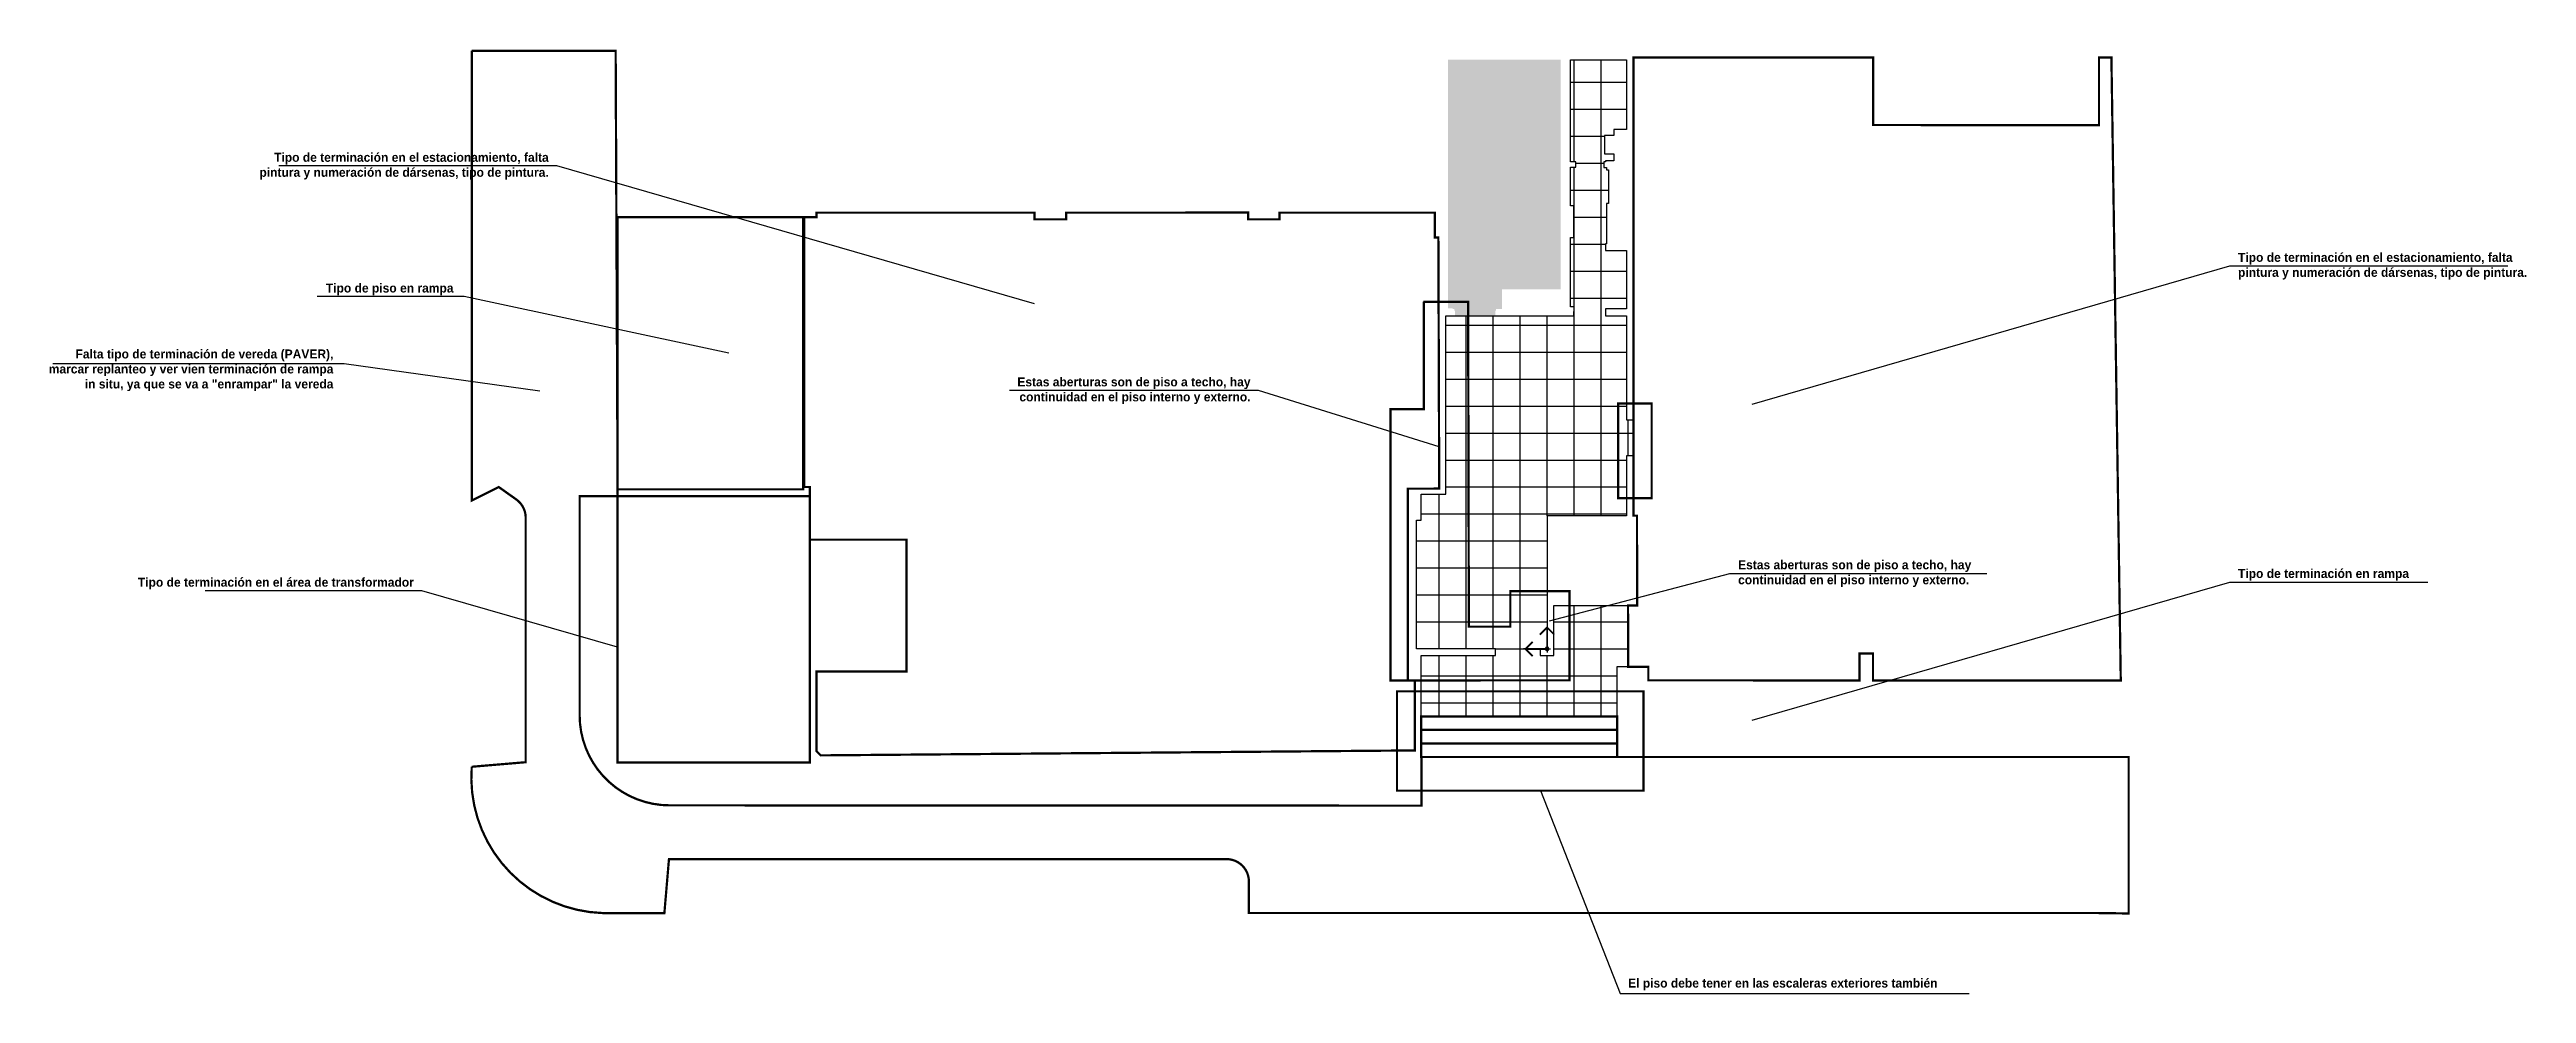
# Model space of a CAD drawing. Header units: metres. Extents: x 320 to 393, y -284 to -70.
# Drawn here: x 324.5 to 379.6, y -91.3 to -70.3 of the extents above; entities that cross this region are included whole.
import ezdxf

# ---------------------------------------------------------------- set-up
doc = ezdxf.new("R2010")
doc.units = ezdxf.units.M
for name, color, linetype in [('contorno', 2, 'Continuous'), ('hatch piso hormigon', 253, 'Continuous'), ('Hatch pisos', 252, 'Continuous')]:
    doc.layers.add(name, color=color, linetype=linetype)
doc.layers.add('CORRECCIONES', color=1, linetype='Continuous', plot=False)
doc.styles.get("Standard").update_dxf_attribs({"font": 'arial.ttf'})

msp = doc.modelspace()

# ---------------------------------------------------------------- texts
at = {"layer": 'CORRECCIONES', "char_height": 0.2}
for s, width, insert, attachment_point in [('{\\fCentury Gothic|b1|i0|c0|p34;Tipo de terminación en el estacionamiento, falta pintura y numeración de dársenas, tipo de pintura.}', 6.47444, (335.589, -72.594), 3), ('{\\fCentury Gothic|b1|i0|c0|p34;Tipo de terminación en el estacionamiento, falta pintura y numeración de dársenas, tipo de pintura.}', 6.47444, (373.165, -74.818), 1), ('{\\fCentury Gothic|b1|i0|c0|p34;Tipo de piso en rampa}', 6.47444, (333.471, -75.5), 3), ('{\\fCentury Gothic|b1|i0|c0|p34;Falta tipo de terminación de vereda (PAVER), marcar replanteo y ver vien terminación de rampa in situ, ya que se va a "enrampar" la vereda }', 6.47444, (330.8, -76.966), 3), ('{\\fCentury Gothic|b1|i0|c0|p34;Estas aberturas son de piso a techo, hay continuidad en el piso interno y externo.}', 6.47444, (351.2, -77.587), 3), ('{\\fCentury Gothic|b1|i0|c0|p34;Tipo de terminación en el área de transformador}', 6.47444, (332.589, -82.041), 3), ('{\\fCentury Gothic|b1|i0|c0|p34;Estas aberturas son de piso a techo, hay continuidad en el piso interno y externo.}', 6.31196, (362.045, -81.654), 1), ('{\\fCentury Gothic|b1|i0|c0|p34;Tipo de terminación en rampa}', 6.47444, (373.165, -81.847), 1), ('{\\fCentury Gothic|b1|i0|c0|p34;El piso debe tener en las escaleras exteriores también}', 21.18198, (359.599, -90.954), 1)]:
    msp.add_mtext_dynamic_manual_height_columns(s, width=width, gutter_width=0.75, heights=[0], dxfattribs=dict(at, insert=insert, attachment_point=attachment_point))

# ---------------------------------------------------------------- blocks, each defined once
blk = doc.blocks.new('dsdadaaa')
at = {"layer": 'contorno', "color": 1}
for p, q in [((338.352, -127.395), (338.352, -127.235)), ((338.433, -127.315), (338.273, -127.315))]:
    blk.add_line(p, q, dxfattribs=at)
at = {"layer": 'contorno', "color": 3, "const_width": 0.04}
blk.add_lwpolyline([(338.512, -127.635), (338.352, -127.795), (338.192, -127.635), (338.352, -127.795), (338.352, -127.315), (338.832, -127.315), (338.672, -127.475), (338.832, -127.315), (338.672, -127.155)], dxfattribs=at)
at = {"layer": 'contorno', "color": 1}
blk.add_circle((338.353, -127.315), 0.04, dxfattribs=at)

# ---------------------------------------------------------------- hatches: boundary and pattern name
at = {"layer": 'hatch piso hormigon', "true_color": 0x139b48, "transparency": 33554559}
h = msp.add_hatch(dxfattribs=at)
h.set_pattern_fill('ANSI36', color=114, scale=0.01)
h.paths.add_polyline_path([(358.096, -70.526), (355.596, -70.526), (355.596, -76.05), (355.696, -76.05), (355.696, -76.065), (355.731, -76.065), (355.731, -76.102), (355.746, -76.102), (355.746, -76.215), (356.646, -76.215), (356.646, -76.102), (356.661, -76.102), (356.661, -76.065), (356.796, -76.065), (356.796, -75.626), (358.096, -75.626)])
at = {"layer": 'Hatch pisos'}
h = msp.add_hatch(dxfattribs=at)
h.set_pattern_fill('_USER', color=256, scale=0.6, double=1, pattern_type=0)
h.set_pattern_definition([(0, (357.7958, -83.6244), (0, 0.6), []), (90, (357.7958, -83.6244), (-0.6, 4e-17), [])])
h.paths.add_polyline_path([(359.564, -76.215), (359.095, -76.215), (359.095, -76.065), (359.564, -76.065), (359.564, -74.765), (359.095, -74.765), (359.095, -74.615), (359.115, -74.615), (359.115, -73.718), (359.164, -73.718), (359.164, -72.972), (359.115, -72.972), (359.115, -72.922), (359.056, -72.922), (359.056, -72.795), (359.095, -72.795), (359.095, -72.772), (359.278, -72.772), (359.278, -72.618), (359.078, -72.618), (359.075, -72.617), (359.073, -72.614), (359.073, -72.612), (359.073, -72.214), (359.074, -72.211), (359.077, -72.209), (359.08, -72.208), (359.278, -72.208), (359.278, -72.075), (359.564, -72.075), (359.564, -70.525), (358.316, -70.526), (358.316, -72.795), (358.434, -72.795), (358.434, -72.911), (358.316, -72.911), (358.316, -73.775), (358.395, -73.775), (358.395, -74.475), (358.315, -74.475), (358.315, -76.022), (358.396, -76.022), (358.395, -76.215), (355.596, -76.215), (355.546, -76.215), (355.546, -80.181), (354.995, -80.181), (354.995, -80.762), (354.895, -80.762), (354.895, -83.624), (356.652, -83.624), (356.652, -83.774), (354.995, -83.774), (354.995, -85.125), (355.001, -85.125), (359.351, -85.125), (359.346, -84.325), (359.346, -84.025), (359.596, -84.025), (359.596, -82.662), (357.946, -82.662), (357.946, -83.774), (357.646, -83.774), (357.646, -83.624), (357.796, -83.624), (357.796, -80.662), (359.564, -80.665), (359.564, -79.329), (359.714, -79.329), (359.714, -78.532), (359.564, -78.532)])

# ---------------------------------------------------------------- linework, layer by layer
at = {"layer": 'contorno'}
msp.add_line((356.652, -83.624), (357.796, -83.624), dxfattribs=at)
msp.add_lwpolyline([(355.596, -76.215), (358.395, -76.215), (358.396, -76.022), (358.315, -76.022), (358.315, -74.475), (358.395, -74.475), (358.395, -73.775), (358.316, -73.775), (358.316, -72.911), (358.434, -72.911), (358.434, -72.795), (358.316, -72.795), (358.316, -70.526), (359.564, -70.525), (359.564, -72.075), (359.278, -72.075), (359.278, -72.208), (359.08, -72.208), (359.078, -72.209), (359.076, -72.209), (359.075, -72.21), (359.074, -72.211), (359.073, -72.213), (359.073, -72.214), (359.073, -72.611), (359.073, -72.612), (359.073, -72.613), (359.073, -72.613), (359.073, -72.614), (359.074, -72.615), (359.074, -72.616), (359.075, -72.617), (359.076, -72.617), (359.077, -72.618), (359.078, -72.618), (359.079, -72.618), (359.081, -72.618), (359.278, -72.618), (359.278, -72.772), (359.095, -72.772), (359.095, -72.795), (359.056, -72.795), (359.056, -72.922), (359.115, -72.922), (359.115, -72.972), (359.164, -72.972), (359.164, -73.718), (359.115, -73.718), (359.115, -74.615), (359.095, -74.615), (359.095, -74.765), (359.564, -74.765), (359.564, -76.065), (359.095, -76.065), (359.095, -76.215), (359.564, -76.215), (359.564, -78.532), (359.714, -78.532), (359.714, -79.329), (359.564, -79.329), (359.564, -80.665), (357.796, -80.662), (357.796, -83.624), (357.646, -83.624), (357.646, -83.774), (357.946, -83.774), (357.946, -82.662), (359.596, -82.662), (359.596, -84.025), (359.346, -84.025), (359.346, -84.325), (359.351, -85.125), (355.001, -85.125), (354.995, -85.125), (354.995, -83.774), (356.652, -83.774), (356.652, -83.624), (354.895, -83.624), (354.895, -80.762), (354.995, -80.762), (354.995, -80.181), (355.546, -80.181), (355.546, -76.215), (355.596, -76.215)], dxfattribs=at)
at = {"layer": 'CORRECCIONES', "color": 1, "const_width": 0.05}
msp.add_lwpolyline([(333.877, -70.325), (337.078, -70.325), (337.122, -80.226), (336.277, -80.226), (336.277, -85.102, 0.414214), (338.277, -87.102), (355.002, -87.109), (355.003, -86.028), (370.733, -86.028), (370.733, -89.496), (370.733, -89.506), (370.027, -89.496), (351.164, -89.496), (351.164, -88.797, 0.414214), (350.664, -88.297), (338.264, -88.297), (338.162, -89.497), (336.785, -89.497, -0.427589), (333.877, -86.244), (335.077, -86.143), (335.077, -80.708, 0.2433), (334.866, -80.3), (334.477, -80.024), (333.877, -80.324), (333.877, -70.323)], format="xyb", dxfattribs=at)
for points in [[(359.716, -70.475), (365.047, -70.475), (365.05, -71.976), (370.072, -71.978), (370.072, -70.475), (370.349, -70.475), (370.557, -84.324), (365.046, -84.324), (365.046, -83.724), (364.747, -83.724), (364.747, -84.324), (360.048, -84.323), (360.048, -84.024), (359.598, -84.022), (359.597, -82.66), (359.798, -82.66), (359.797, -80.661), (359.716, -80.661), (359.716, -70.475)], [(341.271, -74.023), (341.547, -74.023), (341.547, -73.925), (346.397, -73.925), (346.397, -74.073), (347.097, -74.073), (347.097, -73.925), (351.147, -73.923), (351.147, -74.073), (351.847, -74.073), (351.847, -73.925), (355.297, -73.925), (355.297, -74.475), (355.378, -74.475), (355.397, -80.06), (354.697, -80.061), (354.697, -84.324), (354.853, -84.324), (354.853, -85.881), (341.638, -85.991), (341.547, -85.9), (341.547, -84.224), (341.546, -84.124), (343.546, -84.124), (343.546, -81.195), (341.397, -81.195), (341.397, -80.025), (341.271, -80.024), (341.271, -74.023)], [(355.04, -75.905), (356.04, -75.905), (356.056, -83.129), (356.978, -83.129), (356.978, -82.341), (358.294, -82.341), (358.293, -84.323), (354.312, -84.324), (354.312, -78.294), (355.056, -78.294), (355.056, -75.905)]]:
    msp.add_lwpolyline(points, dxfattribs=at)
at = {"layer": 'CORRECCIONES'}
for points in [[(346.396, -75.954), (335.768, -72.884), (329.586, -72.884)], [(362.357, -78.179), (372.985, -75.109), (379.167, -75.109)], [(339.595, -77.048), (333.711, -75.791), (330.439, -75.791)], [(335.391, -77.894), (331.04, -77.289), (324.562, -77.289)], [(355.397, -79.134), (351.38, -77.877), (345.842, -77.877)], [(357.848, -82.996), (361.865, -81.944), (367.581, -81.944)], [(337.12, -83.588), (332.769, -82.332), (327.949, -82.332)], [(362.357, -85.207), (372.985, -82.137), (377.386, -82.137)], [(357.651, -86.775), (359.42, -91.284), (367.185, -91.284)]]:
    msp.add_lwpolyline(points, dxfattribs=at)
at = {"layer": 'CORRECCIONES', "color": 1, "const_width": 0.05}
for points in [[(337.12, -80.076), (341.247, -80.076), (341.247, -74.023), (340.747, -74.023), (337.12, -74.023)], [(359.375, -78.169), (360.122, -78.169), (360.122, -80.272), (359.375, -80.272)], [(337.119, -80.226), (341.397, -80.226), (341.399, -86.148), (337.12, -86.148)], [(354.457, -86.775), (359.94, -86.775), (359.94, -84.567), (354.457, -84.567)], [(354.998, -85.424), (359.353, -85.424), (359.353, -85.124), (354.998, -85.124)], [(354.998, -85.424), (359.353, -85.424), (359.353, -85.726), (354.998, -85.726)], [(359.353, -85.726), (354.998, -85.726), (354.998, -86.028), (359.353, -86.028)]]:
    msp.add_lwpolyline(points, close=True, dxfattribs=at)

# ---------------------------------------------------------------- block references
at = {"layer": 'contorno', "xscale": -1, "rotation": 270}
msp.add_blockref('dsdadaaa', (485.111, -421.977), dxfattribs=at)

msp.set_redraw_order([(e.dxf.handle, doc.entitydb.next_handle()) for e in msp.query("TEXT MTEXT ATTDEF DIMENSION ARC_DIMENSION")])  # texts and dimensions are drawn at this point

doc.saveas('drawing.dxf')
